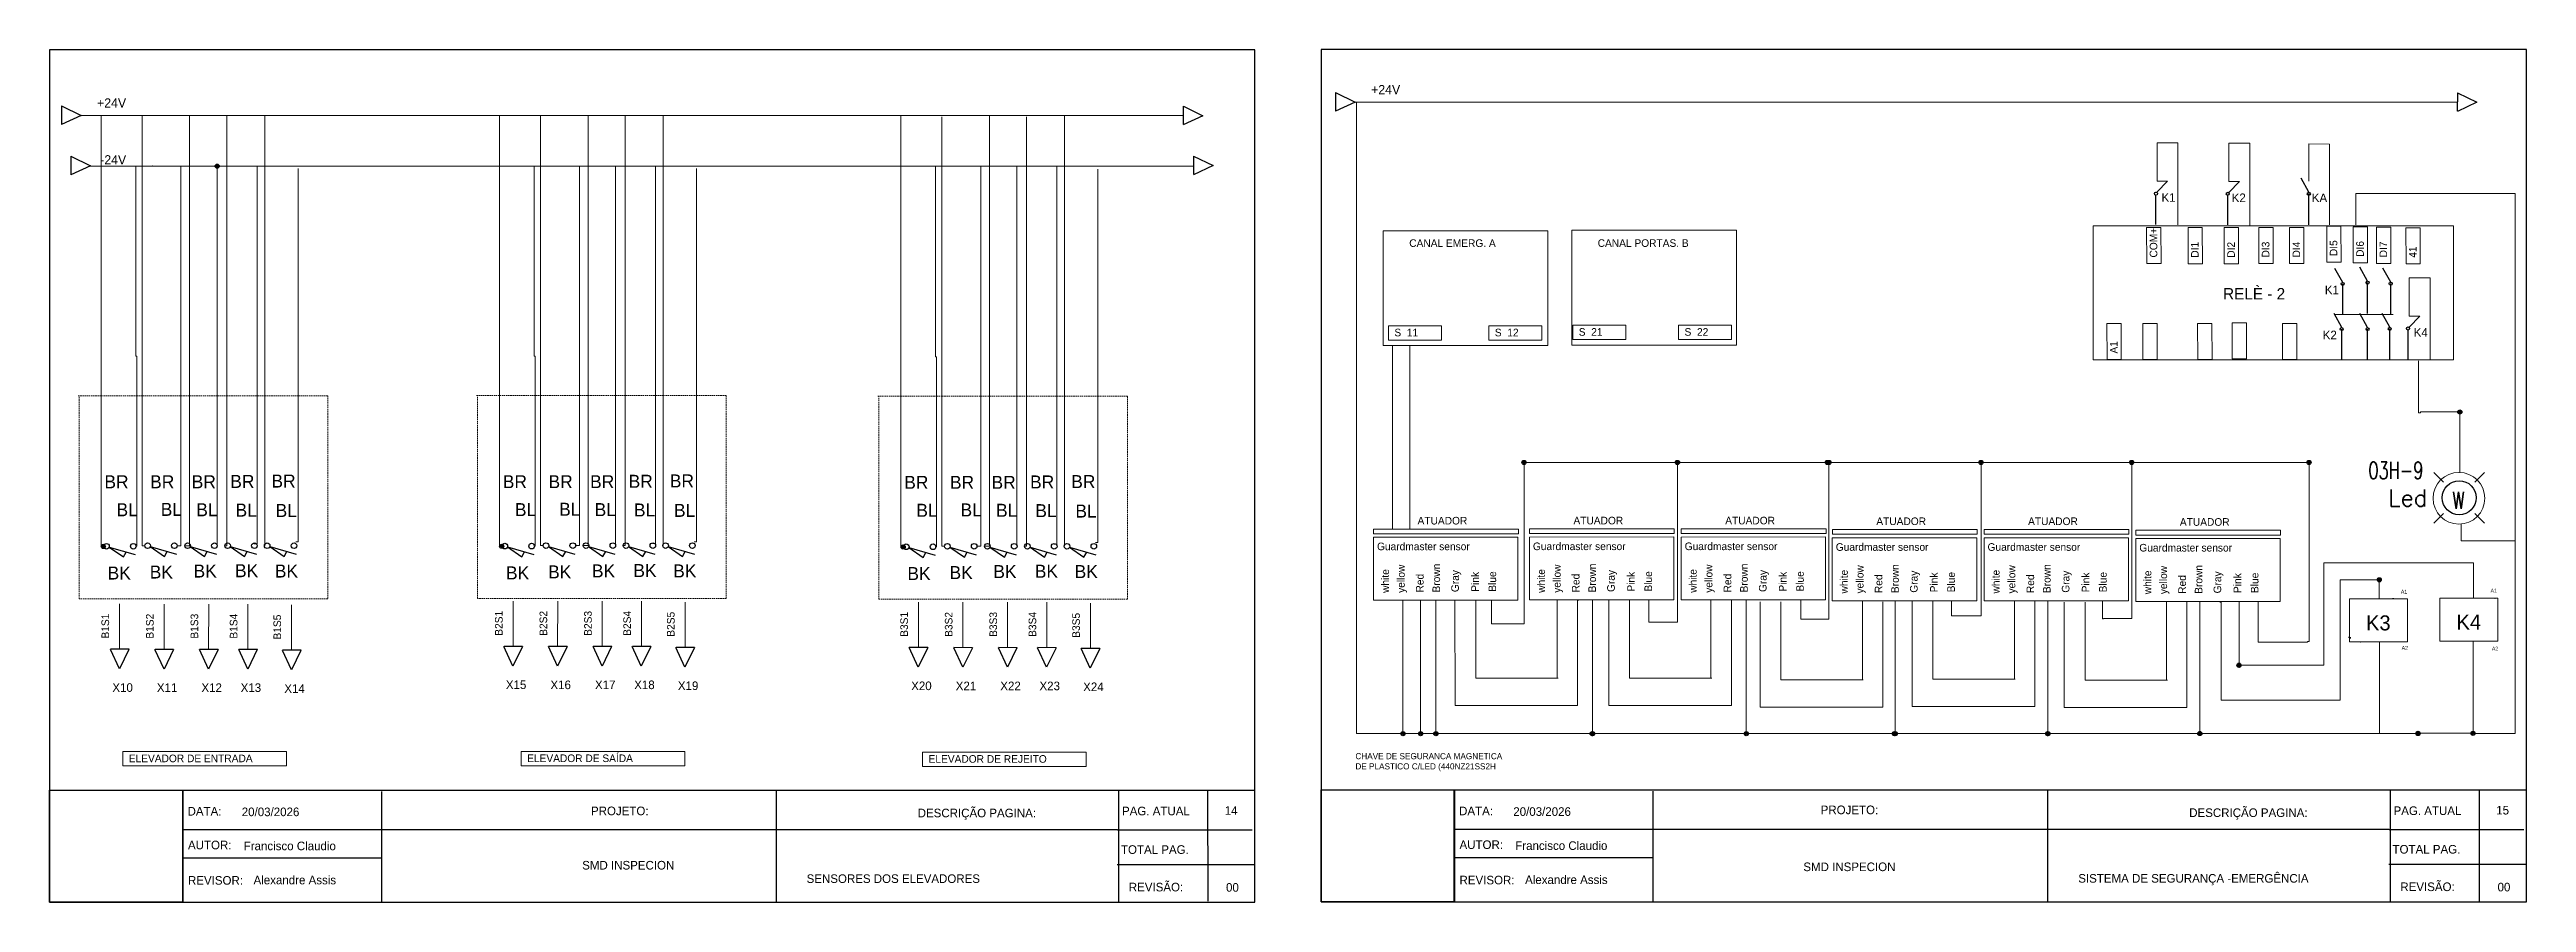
# Model space of a CAD drawing. Extents: x -891 to 6596, y -1 to 298.
# Drawn here: x 5733 to 6596, y -1 to 296 of the extents above; entities that cross this region are included whole.
import ezdxf
from ezdxf.enums import TextEntityAlignment as Align

# ---------------------------------------------------------------- set-up
doc = ezdxf.new("R2010")
doc.units = 0
doc.header["$MEASUREMENT"] = 0
doc.linetypes.add('DASHED', pattern=[0.75, 0.5, -0.25])
doc.linetypes.add('HIDDEN2', pattern=[0.1875, 0.125, -0.0625])
for name, color, linetype in [('LOC', 8, 'Continuous'), ('RED_2.5mm^2', 1, 'Continuous'), ('SYMS', 7, 'Continuous'), ('TERMS', 4, 'Continuous')]:
    doc.layers.add(name, color=color, linetype=linetype)
doc.styles.add('WD', font='romans.shx')
picture_1 = doc.add_image_def('image1.png', size_in_pixel=(222, 187))

msp = doc.modelspace()

# ---------------------------------------------------------------- texts
for s, height, p in [('K1', 3, (6469.332, 242.919)), ('K2', 3, (6493.776, 242.812)), ('KA', 3, (6521.69, 242.812)), ('K1', 3, (6526.223, 210.706)), ('K4', 3, (6557.201, 195.913)), ('K2', 3, (6525.498, 195.022)), ('A1', 1.2858, (6552.726, 106.442)), ('A1', 1.2858, (6583.99, 106.846)), ('A2', 1.2858, (6553.013, 86.902)), ('A2', 1.2858, (6584.447, 86.609)), ('X10', 3, (5755.273, 72.171)), ('X11', 3, (5770.799, 72.136)), ('X12', 3, (5786.324, 72.136)), ('X13', 3, (5799.986, 72.136)), ('X14', 3, (5815.201, 71.826)), ('X15', 3, (5892.404, 73.158)), ('X16', 3, (5907.929, 73.123)), ('X17', 3, (5923.454, 73.123)), ('X18', 3, (5937.116, 73.123)), ('X19', 3, (5952.331, 72.813)), ('X20', 3, (6033.634, 72.776)), ('X21', 3, (6049.16, 72.742)), ('X22', 3, (6064.685, 72.742)), ('X23', 3, (6078.347, 72.742)), ('X24', 3, (6093.562, 72.431)), ('DATA:', 3, (5781.484, 29.077)), ('20/03/2026', 3, (5800.365, 28.863)), ('PROJETO:', 3, (5922.061, 29.195)), ('DESCRIÇÃO PAGINA:', 3, (6035.898, 28.465)), ('PAG. ATUAL', 3, (6107.104, 29.161)), ('14', 3, (6142.894, 29.342)), ('DATA:', 3, (6224.557, 29.182)), ('20/03/2026', 3, (6243.438, 28.967)), ('PROJETO:', 3, (6350.549, 29.557)), ('DESCRIÇÃO PAGINA:', 3, (6478.971, 28.57)), ('PAG. ATUAL', 3, (6550.176, 29.265)), ('15', 3, (6585.966, 29.447)), ('AUTOR:', 3, (5781.632, 17.32)), ('Francisco Claudio', 3, (5801.051, 16.991)), ('TOTAL PAG.', 3, (6106.741, 15.726)), ('AUTOR:', 3, (6224.704, 17.424)), ('Francisco Claudio', 3, (6244.123, 17.096)), ('TOTAL PAG.', 3, (6549.813, 15.83)), ('SMD INSPECION', 3, (5919.001, 10.268)), ('SENSORES DOS ELEVADORES', 3, (5997.195, 5.59)), ('SMD INSPECION', 3, (6344.507, 9.715)), ('SISTEMA DE SEGURANÇA -EMERGÊNCIA', 3, (6440.313, 5.695)), ('REVISOR:', 3, (5781.632, 4.991)), ('Alexandre Assis', 3, (5804.478, 5.119)), ('REVISÃO:', 3, (6109.466, 2.653)), ('00', 3, (6143.345, 2.549)), ('REVISOR:', 3, (6224.704, 5.096)), ('Alexandre Assis', 3, (6247.55, 5.224)), ('REVISÃO:', 3, (6552.538, 2.758)), ('00', 3, (6586.418, 2.654))]:
    msp.add_text(s, height=height).set_placement(p)
at = {"attachment_point": 1}
for s, width, gutter_width, heights, insert, char_height in [('{\\C7;+24V}', 27.09318, 16.021, [19.226], (5749.95, 278.963), 3.2043), ('{\\C7;+24V}', 27.09318, 16.021, [19.226], (6193.91, 283.615), 3.2043), ('{\\C7;CANAL EMERG. A\\P    }', 61.15769, 13.254, [15.905], (6207.182, 229.841), 2.65088), ('{\\C7;CANAL PORTAS. B}', 61.15769, 13.254, [15.905], (6272.85, 229.867), 2.65088), ('{\\C242;\\c2564301;RELÈ - 2}', 59.98899, 19.932, [23.919], (6490.776, 212.878), 3.98649), ('{\\C7;S  11}', 22.41397, 13.254, [15.905], (6202.006, 198.698), 2.65088), ('{\\C7;S  12}', 22.41397, 13.254, [15.905], (6237.014, 198.698), 2.65088), ('{\\C7;S  21}', 22.41397, 13.254, [15.905], (6266.257, 198.903), 2.65088), ('{\\C7;S  22}', 22.41397, 13.254, [15.905], (6303.119, 198.903), 2.65088), ('{\\C242;\\c2564301;BR}', 38.27078, 22.631, [27.158], (5752.524, 147.627), 4.52626), ('{\\C242;\\c2564301;BR}', 38.27078, 22.631, [27.158], (5768.456, 147.627), 4.52626), ('{\\C242;\\c2564301;BR}', 38.27078, 22.631, [27.158], (5782.94, 147.627), 4.52626), ('{\\C242;\\c2564301;BR}', 38.27078, 22.631, [27.158], (5796.371, 147.759), 4.52626), ('{\\C242;\\c2564301;BR}', 38.27078, 22.631, [27.158], (5810.723, 147.89), 4.52626), ('{\\C242;\\c2564301;BR}', 38.27078, 22.631, [27.158], (5891.339, 147.672), 4.52626), ('{\\C242;\\c2564301;BR}', 38.27078, 22.631, [27.158], (5907.271, 147.672), 4.52626), ('{\\C242;\\c2564301;BR}', 38.27078, 22.631, [27.158], (5921.755, 147.672), 4.52626), ('{\\C242;\\c2564301;BR}', 38.27078, 22.631, [27.158], (5935.186, 147.804), 4.52626), ('{\\C242;\\c2564301;BR}', 38.27078, 22.631, [27.158], (5949.538, 147.935), 4.52626), ('{\\C242;\\c2564301;BR}', 38.27078, 22.631, [27.158], (6031.218, 147.44), 4.52626), ('{\\C242;\\c2564301;BR}', 38.27078, 22.631, [27.158], (6047.15, 147.44), 4.52626), ('{\\C242;\\c2564301;BR}', 38.27078, 22.631, [27.158], (6061.634, 147.44), 4.52626), ('{\\C242;\\c2564301;BR}', 38.27078, 22.631, [27.158], (6075.064, 147.572), 4.52626), ('{\\C242;\\c2564301;BR}', 38.27078, 22.631, [27.158], (6089.416, 147.703), 4.52626), ('{\\C146;\\c9000464;BL}', 38.27078, 22.631, [27.158], (5756.738, 137.89), 4.52626), ('{\\C146;\\c9000464;BL}', 38.27078, 22.631, [27.158], (5772.143, 138.021), 4.52626), ('{\\C146;\\c9000464;BL}', 38.27078, 22.631, [27.158], (5784.52, 137.89), 4.52626), ('{\\C146;\\c9000464;BL}', 38.27078, 22.631, [27.158], (5798.214, 137.758), 4.52626), ('{\\C146;\\c9000464;BL}', 38.27078, 22.631, [27.158], (5812.171, 137.627), 4.52626), ('{\\C146;\\c9000464;BL}', 38.27078, 22.631, [27.158], (5895.553, 137.935), 4.52626), ('{\\C146;\\c9000464;BL}', 38.27078, 22.631, [27.158], (5910.958, 138.066), 4.52626), ('{\\C146;\\c9000464;BL}', 38.27078, 22.631, [27.158], (5923.335, 137.935), 4.52626), ('{\\C146;\\c9000464;BL}', 38.27078, 22.631, [27.158], (5937.029, 137.803), 4.52626), ('{\\C146;\\c9000464;BL}', 38.27078, 22.631, [27.158], (5950.986, 137.672), 4.52626), ('{\\C146;\\c9000464;BL}', 38.27078, 22.631, [27.158], (6035.432, 137.703), 4.52626), ('{\\C146;\\c9000464;BL}', 38.27078, 22.631, [27.158], (6050.837, 137.834), 4.52626), ('{\\C146;\\c9000464;BL}', 38.27078, 22.631, [27.158], (6063.214, 137.703), 4.52626), ('{\\C146;\\c9000464;BL}', 38.27078, 22.631, [27.158], (6076.908, 137.571), 4.52626), ('{\\C146;\\c9000464;BL}', 38.27078, 22.631, [27.158], (6090.865, 137.439), 4.52626), ('{\\C7;ATUADOR}', 18.98201, 13.254, [15.905], (6210.084, 133.145), 2.65088), ('{\\C7;ATUADOR}', 18.98201, 13.254, [15.905], (6264.409, 133.185), 2.65088), ('{\\C7;ATUADOR}', 18.98201, 13.254, [15.905], (6317.296, 133.185), 2.65088), ('{\\C7;ATUADOR}', 18.98201, 13.254, [15.905], (6369.939, 132.94), 2.65088), ('{\\C7;ATUADOR}', 18.98201, 13.254, [15.905], (6422.827, 132.94), 2.65088), ('{\\C7;ATUADOR}', 18.98201, 13.254, [15.905], (6475.715, 132.696), 2.65088), ('{\\C7;Guardmaster sensor}', 61.15769, 13.254, [15.905], (6195.956, 124.173), 2.65088), ('{\\C7;Guardmaster sensor}', 61.15769, 13.254, [15.905], (6250.28, 124.212), 2.65088), ('{\\C7;Guardmaster sensor}', 61.15769, 13.254, [15.905], (6303.168, 124.212), 2.65088), ('{\\C7;Guardmaster sensor}', 61.15769, 13.254, [15.905], (6355.811, 123.968), 2.65088), ('{\\C7;Guardmaster sensor}', 61.15769, 13.254, [15.905], (6408.699, 123.968), 2.65088), ('{\\C7;Guardmaster sensor}', 61.15769, 13.254, [15.905], (6461.586, 123.723), 2.65088), ('{\\C242;\\c2564301;BK}', 38.27078, 22.631, [27.158], (5753.629, 115.848), 4.52626), ('{\\C242;\\c2564301;BK}', 38.27078, 22.631, [27.158], (5768.313, 116.195), 4.52626), ('{\\C242;\\c2564301;BK}', 38.27078, 22.631, [27.158], (5783.574, 116.541), 4.52626), ('{\\C242;\\c2564301;BK}', 38.27078, 22.631, [27.158], (5798.026, 116.657), 4.52626), ('{\\C242;\\c2564301;BK}', 38.27078, 22.631, [27.158], (5811.9, 116.541), 4.52626), ('{\\C242;\\c2564301;BK}', 38.27078, 22.631, [27.158], (5892.444, 115.893), 4.52626), ('{\\C242;\\c2564301;BK}', 38.27078, 22.631, [27.158], (5907.128, 116.24), 4.52626), ('{\\C242;\\c2564301;BK}', 38.27078, 22.631, [27.158], (5922.389, 116.586), 4.52626), ('{\\C242;\\c2564301;BK}', 38.27078, 22.631, [27.158], (5936.841, 116.702), 4.52626), ('{\\C242;\\c2564301;BK}', 38.27078, 22.631, [27.158], (5950.715, 116.586), 4.52626), ('{\\C242;\\c2564301;BK}', 38.27078, 22.631, [27.158], (6032.323, 115.661), 4.52626), ('{\\C242;\\c2564301;BK}', 38.27078, 22.631, [27.158], (6047.006, 116.007), 4.52626), ('{\\C242;\\c2564301;BK}', 38.27078, 22.631, [27.158], (6062.268, 116.354), 4.52626), ('{\\C242;\\c2564301;BK}', 38.27078, 22.631, [27.158], (6076.72, 116.47), 4.52626), ('{\\C242;\\c2564301;BK}', 38.27078, 22.631, [27.158], (6090.594, 116.354), 4.52626), ('{\\C7;K3}', 35.54955, 21.022, [25.227], (6540.58, 98.822), 5.2308), ('{\\C7;K4}', 35.54955, 21.022, [25.227], (6572.108, 99.114), 5.2308), ('{\\C7;ELEVADOR DE ENTRADA}', 61.15769, 13.254, [15.905], (5761.006, 50.315), 2.65088), ('{\\C7;ELEVADOR DE SAÍDA}', 61.15769, 13.254, [15.905], (5899.821, 50.36), 2.65088), ('{\\C7;ELEVADOR DE REJEITO}', 61.15769, 13.254, [15.905], (6039.7, 50.128), 2.65088)]:
    msp.add_mtext_dynamic_manual_height_columns(s, width=width, gutter_width=gutter_width, heights=heights, dxfattribs=dict(at, insert=insert, char_height=char_height))
at = {"color": 146, "true_color": 0x105689, "insert": (5751.052, 259.154), "char_height": 3.2043, "attachment_point": 1}
msp.add_mtext_dynamic_manual_height_columns('-24V', width=27.09318, gutter_width=16.021, heights=[19.226], dxfattribs=at)
at = {"attachment_point": 1, "rotation": 90}
for s, insert, char_height in [('{\\C7;COM+}', (6465.201, 223.503), 2.6509), ('{\\C7;DI1}', (6479.608, 223.444), 2.6509), ('{\\C7;DI2}', (6492.23, 223.444), 2.6509), ('{\\C7;DI3}', (6504.261, 223.508), 2.6509), ('{\\C7;DI4}', (6514.977, 223.508), 2.6509), ('{\\C7;DI5}', (6527.927, 223.995), 2.6509), ('{\\C7;DI6}', (6537.169, 223.74), 2.6509), ('{\\C7;DI7}', (6545.284, 223.568), 2.6509), ('{\\C7;41}', (6555.549, 223.437), 2.6509), ('{\\C7;A1}', (6451.369, 190.06), 2.6509), ('{\\C7;white}', (6197.492, 106.648), 2.65088), ('{\\C7;yellow}', (6202.979, 106.655), 2.65088), ('{\\C7;Red}', (6209.538, 106.792), 2.6509), ('{\\C7;Brown}', (6215.276, 106.792), 2.65088), ('{\\C7;Gray}', (6221.835, 106.928), 2.6509), ('{\\C7;Pink}', (6228.803, 107.065), 2.6509), ('{\\C7;Blue}', (6234.815, 107.065), 2.6509), ('{\\C7;white}', (6251.817, 106.688), 2.65088), ('{\\C7;yellow}', (6257.304, 106.695), 2.65088), ('{\\C7;Red}', (6263.862, 106.831), 2.6509), ('{\\C7;Brown}', (6269.601, 106.831), 2.65088), ('{\\C7;Gray}', (6276.159, 106.968), 2.6509), ('{\\C7;Pink}', (6283.128, 107.105), 2.6509), ('{\\C7;Blue}', (6289.14, 107.105), 2.6509), ('{\\C7;white}', (6304.704, 106.688), 2.65088), ('{\\C7;yellow}', (6310.191, 106.695), 2.65088), ('{\\C7;Red}', (6316.75, 106.831), 2.6509), ('{\\C7;Brown}', (6322.489, 106.831), 2.65088), ('{\\C7;Gray}', (6329.047, 106.968), 2.6509), ('{\\C7;Pink}', (6336.015, 107.105), 2.6509), ('{\\C7;Blue}', (6342.027, 107.105), 2.6509), ('{\\C7;white}', (6357.347, 106.443), 2.65088), ('{\\C7;yellow}', (6362.834, 106.45), 2.65088), ('{\\C7;Red}', (6369.393, 106.587), 2.6509), ('{\\C7;Brown}', (6375.131, 106.587), 2.65088), ('{\\C7;Gray}', (6381.69, 106.723), 2.6509), ('{\\C7;Pink}', (6388.658, 106.86), 2.6509), ('{\\C7;Blue}', (6394.67, 106.86), 2.6509), ('{\\C7;white}', (6410.235, 106.443), 2.65088), ('{\\C7;yellow}', (6415.722, 106.45), 2.65088), ('{\\C7;Red}', (6422.28, 106.587), 2.6509), ('{\\C7;Brown}', (6428.019, 106.587), 2.65088), ('{\\C7;Gray}', (6434.578, 106.723), 2.6509), ('{\\C7;Pink}', (6441.546, 106.86), 2.6509), ('{\\C7;Blue}', (6447.558, 106.86), 2.6509), ('{\\C7;white}', (6463.122, 106.198), 2.65088), ('{\\C7;yellow}', (6468.61, 106.205), 2.65088), ('{\\C7;Red}', (6475.168, 106.342), 2.6509), ('{\\C7;Brown}', (6480.907, 106.342), 2.65088), ('{\\C7;Gray}', (6487.465, 106.479), 2.6509), ('{\\C7;Pink}', (6494.434, 106.615), 2.6509), ('{\\C7;Blue}', (6500.446, 106.615), 2.6509), ('{\\C7;B1S1}', (5751.488, 90.754), 2.6509), ('{\\C7;B1S2}', (5767.013, 90.72), 2.6509), ('{\\C7;B1S3}', (5782.538, 90.72), 2.6509), ('{\\C7;B1S4}', (5796.2, 90.72), 2.6509), ('{\\C7;B1S5}', (5811.415, 90.409), 2.6509), ('{\\C7;B2S1}', (5888.618, 91.741), 2.6509), ('{\\C7;B2S2}', (5904.143, 91.706), 2.6509), ('{\\C7;B2S3}', (5919.668, 91.706), 2.6509), ('{\\C7;B2S4}', (5933.33, 91.706), 2.6509), ('{\\C7;B2S5}', (5948.545, 91.396), 2.6509), ('{\\C7;B3S1}', (6029.849, 91.36), 2.6509), ('{\\C7;B3S2}', (6045.374, 91.325), 2.6509), ('{\\C7;B3S3}', (6060.899, 91.325), 2.6509), ('{\\C7;B3S4}', (6074.561, 91.325), 2.6509), ('{\\C7;B3S5}', (6089.776, 91.015), 2.6509)]:
    msp.add_mtext_dynamic_manual_height_columns(s, width=22.41397, gutter_width=13.254, heights=[15.905], dxfattribs=dict(at, insert=insert, char_height=char_height))
at = {"layer": 'SYMS', "color": 146, "lineweight": 18, "true_color": 0x105689, "insert": (6188.433, 50.834), "char_height": 2.13193, "width": 63.79793, "attachment_point": 1}
msp.add_mtext('{\\C7;CHAVE DE SEGURANCA MAGNETICA\\PDE PLASTICO C/LED (440NZ21SS2H}', dxfattribs=at)

# ---------------------------------------------------------------- blocks, each defined once
blk = doc.blocks.new('HLS11')
at = {"linetype": 'Continuous'}
for p, q in [((-0.125, -0.01), (0.041, -0.124)), ((-0.125, -0.01), (0.179, -0.097)), ((0.041, -0.124), (0.073, -0.067))]:
    blk.add_line(p, q, dxfattribs=at)
for centre in [(-0.155, 0), (0.155, 0)]:
    blk.add_circle(centre, 0.0322)
at = {"style": 'WD', "width": 0.7}
for tag, p in [('INST', (0, 0.732)), ('LOC', (0, 0.562)), ('DESC1', (0, 0.406)), ('DESC2', (0, 0.25)), ('XREF', (0, -0.299)), ('WDTAGALT', (0.006, -0.438))]:
    blk.add_attdef(tag, text='', height=0.125, dxfattribs=at).set_placement(p, align=Align.CENTER)
at = {"style": 'WD'}
blk.add_attdef('TAG1', text='', height=0.125, dxfattribs=at).set_placement((0, 0.094), align=Align.CENTER)
for tag, p, height, flags in [('X4TERM01', (-0.188, 0), 0.0125, 1), ('FAMILY', (0.038, 0.037), 0.01, 9), ('CONTACT', (0.038, 0.02), 0.01, 1), ('X1TERM02', (0.188, 0), 0.0125, 1)]:
    blk.add_attdef(tag, p, '', height=height, dxfattribs=dict(at, flags=flags))
for tag, p in [('X2LINK', (0, 0.031)), ('X8LINK', (0, -0.156))]:
    blk.add_attdef(tag, p, '', height=0.01, dxfattribs=at)
at = {"linetype": 'Continuous', "style": 'WD', "flags": 9}
for tag, p in [('CAT', (0.063, -0.007)), ('ASSYCODE', (0.062, -0.047)), ('MFG', (0.063, -0.027))]:
    blk.add_attdef(tag, text='', height=0.01, dxfattribs=at).set_placement(p, align=Align.CENTER)
at = {"linetype": 'Continuous', "style": 'WD', "flags": 8}
blk.add_attdef('TERM01', text='', height=0.125, dxfattribs=at).set_placement((-0.25, -0.031), align=Align.TOP_RIGHT)
blk.add_attdef('TERM02', text='', height=0.125, dxfattribs=at).set_placement((0.25, -0.031), align=Align.TOP_LEFT)
blk = doc.blocks.new('WDDOT')
for radius in [0.72, 0.449, 0.223]:
    blk.add_circle((0, 0), radius)
blk = doc.blocks.new('VLT1W')
for p, q in [((-0.115, 0.115), (-0.186, 0.186)), ((0.115, 0.115), (0.186, 0.186)), ((-0.115, -0.115), (-0.186, -0.186)), ((0.115, -0.115), (0.186, -0.186))]:
    blk.add_line(p, q)
blk.add_circle((0, 0), 0.125)
at = {"linetype": 'Continuous', "style": 'WD'}
for tag, height, flags, p in [('TERM01', 0.125, 8, (-0.031, 0.219)), ('MFG', 0.01, 9, (-0.221, -0.149)), ('CAT', 0.01, 9, (-0.221, -0.134))]:
    blk.add_attdef(tag, text='', height=height, dxfattribs=dict(at, flags=flags)).set_placement(p, align=Align.RIGHT)
at = {"style": 'WD'}
blk.add_attdef('COLOR', text='', height=0.125, dxfattribs=at).set_placement((0, 0), align=Align.MIDDLE)
at = {"style": 'WD', "flags": 1}
for tag, p in [('X2TERM01', (0, 0.125)), ('X8TERM02', (0, -0.125))]:
    blk.add_attdef(tag, p, '', height=0.0125, dxfattribs=at)
at = {"style": 'WD'}
for tag, p, width in [('TAG1', (0.2, -0.098), 0.9), ('DESC1', (-0.256, -0.931), 0.9), ('WDTAGALT', (-0.25, -1.25), 0.7)]:
    blk.add_attdef(tag, p, '', height=0.125, dxfattribs=dict(at, width=width))
at = {"linetype": 'Continuous', "style": 'WD', "flags": 9}
blk.add_attdef('ASSYCODE', text='', height=0.01, dxfattribs=at).set_placement((-0.24, -0.093), align=Align.CENTER)
at = {"style": 'WD', "flags": 9}
blk.add_attdef('FAMILY', text='', height=0.01, dxfattribs=at).set_placement((-0.219, -0.117), align=Align.RIGHT)
at = {"style": 'WD'}
for tag, width, p in [('INST', 0.7, (0.281, -0.147)), ('LOC', 0.7, (0.281, -0.317)), ('DESC2', 0.9, (-0.256, -0.963))]:
    blk.add_attdef(tag, text='', height=0.125, dxfattribs=dict(at, width=width)).set_placement(p, align=Align.TOP_LEFT)
at = {"linetype": 'Continuous', "style": 'WD', "flags": 8}
blk.add_attdef('TERM02', text='', height=0.125, dxfattribs=at).set_placement((-0.031, -0.219), align=Align.TOP_RIGHT)

# ---------------------------------------------------------------- linework, layer by layer
for p, q in [((6153.414, 295.866), (5733.414, 295.866)), ((5733.414, 295.866), (5733.414, -1.134)), ((6153.414, -1.134), (6153.414, 295.866)), ((6596.486, 295.97), (6176.486, 295.97)), ((6176.486, 295.97), (6176.486, -1.03)), ((6596.486, -1.03), (6596.486, 295.97)), ((6520.649, 246.249), (6517.952, 251.104)), ((6467.365, 234.997), (6467.365, 245.246)), ((6492.407, 234.929), (6492.407, 245.177)), ((6520.649, 234.922), (6520.649, 245.71)), ((6532.455, 214.856), (6529.758, 219.711)), ((6541.113, 215.313), (6538.416, 220.167)), ((6549.188, 214.957), (6546.491, 219.812)), ((6532.455, 203.529), (6532.455, 214.317)), ((6541.113, 203.986), (6541.113, 214.773)), ((6549.188, 203.63), (6549.188, 214.418)), ((6532.125, 199.102), (6529.428, 203.956)), ((6532.125, 187.774), (6532.125, 198.562)), ((6541.113, 199.102), (6538.416, 203.956)), ((6541.113, 187.774), (6541.113, 198.562)), ((6548.858, 199.202), (6546.161, 204.057)), ((6548.858, 187.875), (6548.858, 198.663)), ((6555.233, 187.991), (6555.233, 198.239)), ((5779.964, -1.014), (5779.963, 37.626)), ((5849.145, -1.202), (5849.136, 37.467)), ((5986.671, -0.909), (5986.658, 37.925)), ((6137.065, -0.802), (6137.041, 37.924)), ((6223.036, -0.91), (6223.035, 37.731)), ((6292.217, -1.098), (6292.208, 37.572)), ((6429.744, -0.804), (6429.73, 38.029)), ((6580.138, -0.697), (6580.114, 38.029)), ((5733.414, -1.134), (6153.414, -1.134)), ((6176.486, -1.03), (6596.486, -1.03))]:
    msp.add_line(p, q)
at = {"color": 242, "true_color": 0xcd2027}
for p, q in [((5737.559, 276.354), (5737.546, 269.879)), ((5737.583, 276.315), (5744.385, 273.003)), ((6128.452, 276.281), (6128.439, 269.806)), ((6128.476, 276.242), (6135.278, 272.93)), ((6181.518, 281.005), (6181.505, 274.531)), ((6188.344, 277.655), (6181.53, 274.507)), ((6181.543, 280.967), (6188.344, 277.655)), ((6572.411, 280.932), (6572.398, 274.458)), ((6579.237, 277.581), (6572.423, 274.434)), ((6572.436, 280.894), (6579.237, 277.581)), ((5744.385, 273.003), (5737.57, 269.855)), ((6135.278, 272.93), (6128.463, 269.782)), ((5757.752, 80.169), (5754.604, 86.983)), ((5761.102, 86.994), (5754.628, 87.008)), ((5761.064, 86.97), (5757.752, 80.169)), ((5773.277, 80.134), (5770.129, 86.948)), ((5776.628, 86.96), (5770.153, 86.973)), ((5776.589, 86.935), (5773.277, 80.134)), ((5788.802, 80.134), (5785.654, 86.948)), ((5792.153, 86.96), (5785.678, 86.973)), ((5792.114, 86.935), (5788.802, 80.134)), ((5802.464, 80.134), (5799.316, 86.948)), ((5805.815, 86.96), (5799.34, 86.973)), ((5805.776, 86.935), (5802.464, 80.134)), ((5817.679, 79.824), (5814.531, 86.638)), ((5821.029, 86.649), (5814.555, 86.663)), ((5820.991, 86.625), (5817.679, 79.824)), ((5894.882, 81.155), (5891.734, 87.97)), ((5898.233, 87.981), (5891.758, 87.994)), ((5898.194, 87.957), (5894.882, 81.155)), ((5910.407, 81.121), (5907.259, 87.935)), ((5913.758, 87.947), (5907.283, 87.96)), ((5913.719, 87.922), (5910.407, 81.121)), ((5925.932, 81.121), (5922.784, 87.935)), ((5929.283, 87.947), (5922.809, 87.96)), ((5929.244, 87.922), (5925.932, 81.121)), ((5939.594, 81.121), (5936.447, 87.935)), ((5942.945, 87.947), (5936.471, 87.96)), ((5942.907, 87.922), (5939.594, 81.121)), ((5954.809, 80.81), (5951.661, 87.625)), ((5958.16, 87.636), (5951.685, 87.649)), ((5958.121, 87.612), (5954.809, 80.81)), ((6036.113, 80.774), (6032.965, 87.588)), ((6039.463, 87.6), (6032.989, 87.613)), ((6039.425, 87.575), (6036.113, 80.774)), ((6051.638, 80.739), (6048.49, 87.554)), ((6054.988, 87.565), (6048.514, 87.578)), ((6054.95, 87.541), (6051.638, 80.739)), ((6067.163, 80.739), (6064.015, 87.554)), ((6070.514, 87.565), (6064.039, 87.578)), ((6070.475, 87.541), (6067.163, 80.739)), ((6080.825, 80.739), (6077.677, 87.554)), ((6084.176, 87.565), (6077.701, 87.578)), ((6084.137, 87.541), (6080.825, 80.739)), ((6096.04, 80.429), (6092.892, 87.243)), ((6099.39, 87.255), (6092.916, 87.268)), ((6099.352, 87.23), (6096.04, 80.429))]:
    msp.add_line(p, q, dxfattribs=at)
at = {"color": 146, "true_color": 0x105689}
for p, q in [((5740.824, 258.81), (5740.811, 252.336)), ((5747.65, 255.459), (5740.836, 252.312)), ((5740.849, 258.772), (5747.65, 255.459)), ((6131.981, 258.869), (6131.968, 252.395)), ((6138.807, 255.518), (6131.992, 252.37)), ((6132.005, 258.831), (6138.807, 255.518))]:
    msp.add_line(p, q, dxfattribs=at)
at = {"linetype": 'Continuous'}
for p, q in [((5733.573, 37.881), (6153.412, 37.883)), ((6105.877, 37.885), (6105.882, -1.19)), ((6176.646, 37.985), (6596.484, 37.988)), ((6548.949, 37.99), (6548.954, -1.085)), ((6105.582, 24.125), (5779.766, 24.088)), ((6105.523, 24.15), (6152.442, 24.15)), ((6548.654, 24.23), (6222.838, 24.193)), ((6548.596, 24.255), (6595.514, 24.255)), ((5779.86, 14.351), (5849.14, 14.365)), ((6105.433, 12.067), (6153.254, 12.067)), ((6222.933, 14.456), (6292.213, 14.47)), ((6548.506, 12.172), (6596.326, 12.172))]:
    msp.add_line(p, q, dxfattribs=at)
for centre in [(6467.365, 245.785), (6492.407, 245.717), (6520.649, 245.71), (6532.455, 214.317), (6541.113, 214.773), (6549.188, 214.418), (6532.125, 198.562), (6541.113, 198.562), (6548.858, 198.663), (6555.233, 198.779)]:
    msp.add_circle(centre, 0.539)
at = {"layer": 'RED_2.5mm^2', "color": 242, "lineweight": 18, "true_color": 0xcd2027}
for p, q in [((6188.344, 277.655), (6572.405, 277.655)), ((6188.786, 277.655), (6188.786, 57.61)), ((6578.964, 277.655), (6578.964, 277.727)), ((5744.385, 273.003), (6128.445, 273.003)), ((5751.336, 273.003), (5751.336, 255.393)), ((5765.656, 255.393), (5765.656, 272.734)), ((5782.211, 255.393), (5782.211, 273.003)), ((5795.167, 255.393), (5795.167, 272.734)), ((5808.363, 255.393), (5808.363, 273.003)), ((5890.151, 273.048), (5890.151, 255.438)), ((5904.472, 255.438), (5904.472, 272.779)), ((5921.026, 255.438), (5921.026, 273.048)), ((5933.982, 255.438), (5933.982, 272.779)), ((5947.178, 255.438), (5947.178, 273.048)), ((6030.029, 272.816), (6030.029, 255.205)), ((6044.35, 255.205), (6044.35, 272.547)), ((6060.905, 255.205), (6060.905, 272.816)), ((6073.861, 255.205), (6073.861, 272.547)), ((6087.057, 255.205), (6087.057, 272.816)), ((6135.004, 273.003), (6135.004, 273.076)), ((5751.336, 255.293), (5751.336, 122.811)), ((5765.656, 123.083), (5765.656, 255.293)), ((5782.211, 123.083), (5782.211, 255.293)), ((5795.167, 123.083), (5795.167, 255.293)), ((5808.363, 123.083), (5808.363, 255.293)), ((5890.151, 255.338), (5890.151, 122.856)), ((5904.472, 123.128), (5904.472, 255.338)), ((5921.026, 123.128), (5921.026, 255.338)), ((5933.982, 123.128), (5933.982, 255.338)), ((5947.178, 123.128), (5947.178, 255.338)), ((6030.029, 255.105), (6030.029, 122.624)), ((6044.35, 122.896), (6044.35, 255.105)), ((6060.905, 122.896), (6060.905, 255.105)), ((6073.861, 122.896), (6073.861, 255.105)), ((6087.057, 122.896), (6087.057, 255.105)), ((6592.537, 245.811), (6537.053, 245.811)), ((6537.053, 245.811), (6537.053, 234.939)), ((6592.537, 57.722), (6592.537, 245.811)), ((6207.363, 192.806), (6207.363, 128.931)), ((6558.811, 169.343), (6558.811, 187.464)), ((6559.536, 169.343), (6558.811, 169.343)), ((6573.679, 169.706), (6559.536, 169.706)), ((6559.536, 169.706), (6559.536, 169.343)), ((6573.265, 148.625), (6573.265, 169.706)), ((6246.921, 152.109), (6520.739, 152.109)), ((6247.178, 95.892), (6247.178, 152.109)), ((6300.639, 97.968), (6300.639, 152.109)), ((6353.412, 152.109), (6352.908, 152.109)), ((6353.412, 97.519), (6353.412, 152.109)), ((6406.428, 152.109), (6406.332, 152.109)), ((6406.428, 98.742), (6406.428, 152.109)), ((6458.93, 152.109), (6458.389, 152.109)), ((6458.93, 97.778), (6458.93, 152.109)), ((6520.739, 152.366), (6520.739, 89.731)), ((6573.679, 125.129), (6573.679, 130.566)), ((5751.336, 122.811), (5752.135, 122.811)), ((5751.985, 122.911), (5752.235, 122.911)), ((5752.235, 122.911), (5752.135, 123.011)), ((5752.235, 122.911), (5752.135, 122.811)), ((5766.578, 123.083), (5765.656, 123.083)), ((5780.519, 123.083), (5782.211, 123.083)), ((5794.459, 123.083), (5795.167, 123.083)), ((5808.255, 123.083), (5808.363, 123.083)), ((5890.151, 122.856), (5890.95, 122.856)), ((5890.8, 122.956), (5891.05, 122.956)), ((5891.05, 122.956), (5890.95, 123.056)), ((5891.05, 122.956), (5890.95, 122.856)), ((5905.393, 123.128), (5904.472, 123.128)), ((5919.334, 123.128), (5921.026, 123.128)), ((5933.274, 123.128), (5933.982, 123.128)), ((5947.07, 123.128), (5947.178, 123.128)), ((6030.029, 122.624), (6030.829, 122.624)), ((6030.679, 122.724), (6030.929, 122.724)), ((6030.929, 122.724), (6030.829, 122.824)), ((6030.929, 122.724), (6030.829, 122.624)), ((6045.272, 122.896), (6044.35, 122.896)), ((6059.212, 122.896), (6060.905, 122.896)), ((6073.153, 122.896), (6073.861, 122.896)), ((6086.948, 122.896), (6087.057, 122.896)), ((6207.363, 128.931), (6207.453, 128.931)), ((6573.679, 124.767), (6573.679, 125.129)), ((6592.537, 124.767), (6573.679, 124.767)), ((6578.072, 117.178), (6577.834, 117.178)), ((5894.926, 103.8), (5894.914, 88.072)), ((5910.452, 103.765), (5910.439, 88.037)), ((5925.977, 103.765), (5925.965, 88.037)), ((5939.639, 103.765), (5939.627, 88.037)), ((6204.998, 104.144), (6204.998, 57.61)), ((6211.162, 104.145), (6211.162, 57.61)), ((6216.465, 104.146), (6216.465, 57.61)), ((6235.876, 104.15), (6235.869, 95.87)), ((6271.078, 104.186), (6271.078, 57.61)), ((6290.621, 104.189), (6290.621, 96.428)), ((6324.639, 104.186), (6324.639, 57.61)), ((6343.594, 104.189), (6343.587, 97.532)), ((6376.543, 103.941), (6376.543, 57.61)), ((6396.191, 103.945), (6396.191, 98.645)), ((6429.733, 103.941), (6429.733, 57.61)), ((6448.763, 103.945), (6448.763, 97.67)), ((6482.68, 57.61), (6482.681, 103.692)), ((6503.016, 89.475), (6502.94, 103.73)), ((6549.803, 104.727), (6550.253, 104.727)), ((6585.432, 104.741), (6585.546, 104.741)), ((5757.796, 102.813), (5757.784, 87.085)), ((5773.321, 102.779), (5773.309, 87.05)), ((5788.847, 102.779), (5788.834, 87.05)), ((5802.509, 102.779), (5802.496, 87.05)), ((5817.723, 102.468), (5817.711, 86.74)), ((5954.854, 103.455), (5954.841, 87.727)), ((6036.157, 103.419), (6036.145, 87.691)), ((6051.682, 103.384), (6051.67, 87.656)), ((6067.208, 103.384), (6067.195, 87.656)), ((6080.87, 103.384), (6080.857, 87.656)), ((6096.084, 103.074), (6096.072, 87.346)), ((6235.869, 95.879), (6247.178, 95.892)), ((6290.621, 96.428), (6300.639, 96.428)), ((6300.639, 96.428), (6300.639, 97.968)), ((6343.586, 97.518), (6353.412, 97.519)), ((6396.191, 98.645), (6396.288, 98.645)), ((6396.288, 98.645), (6406.428, 98.645)), ((6406.428, 98.645), (6406.428, 98.742)), ((6448.763, 97.67), (6449.087, 97.67)), ((6449.087, 97.67), (6449.087, 97.778)), ((6449.087, 97.778), (6458.93, 97.778)), ((6490.144, 103.367), (6489.667, 103.367)), ((6520.226, 89.475), (6503.016, 89.475)), ((6520.739, 89.731), (6520.226, 89.731)), ((6520.226, 89.731), (6520.226, 89.475)), ((6545.268, 57.65), (6545.268, 89.581)), ((6577.884, 57.731), (6577.884, 89.73)), ((6188.786, 57.61), (6189.078, 57.61)), ((6189.078, 57.61), (6482.68, 57.61)), ((6204.998, 57.61), (6204.998, 57.61)), ((6211.162, 57.61), (6211.162, 57.61)), ((6216.465, 57.61), (6216.465, 57.61)), ((6271.078, 57.61), (6270.935, 57.61)), ((6324.639, 57.61), (6324.639, 57.61)), ((6376.543, 57.61), (6376.242, 57.61)), ((6429.733, 57.61), (6429.633, 57.61)), ((6482.68, 57.65), (6558.778, 57.65)), ((6558.672, 57.65), (6558.672, 57.731)), ((6558.672, 57.731), (6577.884, 57.731)), ((6577.884, 58.084), (6577.884, 57.722)), ((6577.884, 57.722), (6592.537, 57.722))]:
    msp.add_line(p, q, dxfattribs=at)
at = {"layer": 'RED_2.5mm^2', "color": 146, "lineweight": 18, "true_color": 0x105689}
for p, q in [((5747.397, 255.343), (6131.974, 255.343)), ((5763.404, 255.343), (5763.404, 189.127)), ((5779.191, 255.343), (5779.191, 123.083)), ((5791.799, 255.343), (5791.799, 189.213)), ((5805.739, 255.343), (5805.739, 123.778)), ((5820.014, 254.525), (5820.014, 124.45)), ((5902.219, 255.388), (5902.219, 189.172)), ((5918.006, 255.388), (5918.006, 123.128)), ((5930.614, 255.388), (5930.614, 189.258)), ((5944.554, 255.388), (5944.554, 123.823)), ((5958.829, 254.57), (5958.829, 124.495)), ((6042.098, 255.155), (6042.098, 188.94)), ((6057.885, 255.155), (6057.885, 122.896)), ((6070.493, 255.155), (6070.493, 189.025)), ((6084.432, 255.155), (6084.432, 123.591)), ((6098.708, 254.337), (6098.708, 124.263)), ((6131.979, 255.593), (6131.98, 255.774)), ((6138.284, 255.387), (6138.284, 255.277)), ((6138.284, 255.343), (6138.427, 255.343)), ((6201.4, 192.806), (6201.4, 129.043)), ((5763.404, 189.127), (5763.79, 189.127)), ((5763.79, 189.127), (5763.79, 122.911)), ((5791.799, 189.213), (5791.799, 123.083)), ((5902.219, 189.172), (5902.605, 189.172)), ((5902.605, 189.172), (5902.605, 122.956)), ((5930.614, 189.258), (5930.614, 123.128)), ((6042.098, 188.94), (6042.483, 188.94)), ((6042.483, 188.94), (6042.483, 122.724)), ((6070.493, 189.025), (6070.493, 122.896)), ((5763.79, 122.911), (5763.54, 122.911)), ((5779.191, 123.083), (5777.882, 123.083)), ((5791.799, 123.083), (5791.799, 123.083)), ((5805.739, 123.778), (5804.731, 123.778)), ((5820.014, 124.45), (5819.174, 124.45)), ((5902.605, 122.956), (5902.355, 122.956)), ((5918.006, 123.128), (5916.697, 123.128)), ((5930.614, 123.128), (5930.614, 123.128)), ((5944.554, 123.823), (5943.546, 123.823)), ((5958.829, 124.495), (5957.989, 124.495)), ((6042.483, 122.724), (6042.233, 122.724)), ((6057.885, 122.896), (6056.576, 122.896)), ((6070.493, 122.896), (6070.493, 122.896)), ((6084.432, 123.591), (6083.425, 123.591)), ((6098.708, 124.263), (6097.868, 124.263)), ((6577.834, 117.178), (6525.875, 117.177)), ((6525.875, 117.177), (6525.887, 81.458)), ((6578.072, 104.827), (6578.072, 117.178)), ((6223.126, 104.147), (6223.13, 67.431)), ((6230.353, 104.149), (6230.353, 76.923)), ((6258.744, 76.923), (6258.744, 104.253)), ((6258.744, 104.253), (6258.845, 104.253)), ((6265.87, 67.431), (6265.87, 104.163)), ((6265.87, 104.163), (6266.283, 104.163)), ((6276.702, 104.125), (6276.706, 67.409)), ((6283.929, 104.127), (6283.929, 76.901)), ((6312.32, 76.901), (6312.32, 104.231)), ((6319.446, 67.409), (6319.446, 104.141)), ((6365.099, 76.335), (6365.099, 103.665)), ((6372.225, 66.842), (6372.225, 103.574)), ((6382.445, 103.809), (6382.449, 67.093)), ((6389.673, 103.81), (6389.673, 76.585)), ((6418.063, 76.585), (6418.063, 103.915)), ((6425.189, 67.092), (6425.189, 103.824)), ((6496.339, 80.506), (6496.339, 103.605)), ((6531.614, 111.208), (6531.606, 69.313)), ((6545.427, 111.225), (6531.614, 111.208)), ((6545.188, 104.535), (6545.188, 111.225)), ((6329.481, 103.559), (6329.485, 66.843)), ((6336.708, 103.56), (6336.708, 76.335)), ((6435.442, 103.422), (6435.446, 66.706)), ((6442.669, 103.423), (6442.669, 76.198)), ((6471.06, 76.198), (6471.06, 103.528)), ((6478.186, 66.705), (6478.186, 103.437)), ((6490.144, 69.552), (6490.144, 103.367)), ((6534.636, 90.988), (6534.636, 91.335)), ((6525.887, 81.458), (6496.339, 81.458)), ((6230.353, 76.923), (6259.055, 76.923)), ((6283.929, 76.901), (6312.631, 76.901)), ((6336.708, 76.335), (6365.411, 76.335)), ((6389.673, 76.585), (6418.375, 76.585)), ((6442.669, 76.198), (6471.371, 76.198)), ((6490.144, 69.313), (6490.144, 69.552)), ((6531.606, 69.313), (6490.144, 69.313)), ((6223.13, 67.431), (6265.87, 67.431)), ((6276.706, 67.409), (6319.446, 67.409)), ((6329.485, 66.843), (6372.225, 66.842)), ((6382.449, 67.093), (6425.189, 67.092)), ((6435.446, 66.706), (6478.186, 66.705))]:
    msp.add_line(p, q, dxfattribs=at)
at = {"layer": 'RED_2.5mm^2', "color": 85, "linetype": 'DASHED', "lineweight": 18, "true_color": 0x58ba48}
for p, q in [((5743.346, 175.343), (5751.286, 175.343)), ((5743.683, 104.602), (5743.683, 175.343)), ((5751.386, 175.343), (5763.74, 175.343)), ((5763.84, 175.343), (5765.606, 175.343)), ((5765.706, 175.343), (5779.141, 175.343)), ((5779.241, 175.343), (5782.161, 175.343)), ((5782.261, 175.343), (5791.749, 175.343)), ((5791.849, 175.343), (5795.117, 175.343)), ((5795.217, 175.343), (5805.689, 175.343)), ((5805.789, 175.343), (5808.313, 175.343)), ((5808.413, 175.343), (5819.964, 175.343)), ((5820.064, 175.343), (5830.312, 175.343)), ((5830.312, 175.343), (5830.312, 168.942)), ((5882.161, 175.388), (5890.101, 175.388)), ((5882.498, 104.647), (5882.498, 175.388)), ((5890.201, 175.388), (5902.555, 175.388)), ((5902.655, 175.388), (5904.422, 175.388)), ((5904.522, 175.388), (5917.956, 175.388)), ((5918.056, 175.388), (5920.976, 175.388)), ((5921.076, 175.388), (5930.564, 175.388)), ((5930.664, 175.388), (5933.932, 175.388)), ((5934.032, 175.388), (5944.504, 175.388)), ((5944.604, 175.388), (5947.128, 175.388)), ((5947.228, 175.388), (5958.779, 175.388)), ((5958.879, 175.388), (5969.127, 175.388)), ((5969.127, 175.388), (5969.127, 168.987)), ((6022.04, 175.156), (6029.979, 175.156)), ((6022.377, 104.415), (6022.377, 175.156)), ((6030.079, 175.156), (6042.433, 175.156)), ((6042.533, 175.156), (6044.3, 175.156)), ((6044.4, 175.156), (6057.835, 175.156)), ((6057.935, 175.156), (6060.855, 175.156)), ((6060.955, 175.156), (6070.443, 175.156)), ((6070.543, 175.156), (6073.811, 175.156)), ((6073.911, 175.156), (6084.382, 175.156)), ((6084.482, 175.156), (6087.007, 175.156)), ((6087.107, 175.156), (6098.658, 175.156)), ((6098.758, 175.156), (6109.005, 175.156)), ((6109.005, 175.156), (6109.005, 168.755)), ((5830.312, 168.942), (5830.312, 104.602)), ((5969.127, 168.987), (5969.127, 104.647)), ((6109.005, 168.755), (6109.005, 104.415)), ((5830.312, 104.602), (5743.683, 104.602)), ((5969.127, 104.647), (5882.498, 104.647)), ((6109.005, 104.415), (6022.377, 104.415))]:
    msp.add_line(p, q, dxfattribs=at)
at = {"layer": 'RED_2.5mm^2', "color": 146, "linetype": 'DASHED', "lineweight": 18, "true_color": 0x105689}
msp.add_line((6535.171, 90.756), (6535.171, 91.445), dxfattribs=at)
at = {"layer": 'RED_2.5mm^2', "color": 114, "linetype": 'HIDDEN2', "lineweight": 18, "true_color": 0x139b48}
for p, q in [((6538.578, 89.453), (6538.739, 89.453)), ((6538.739, 89.453), (6538.739, 89.596))]:
    msp.add_line(p, q, dxfattribs=at)
at = {"layer": 'RED_2.5mm^2', "color": 217, "lineweight": 18, "true_color": 0x93278f}
msp.add_line((6545.268, 89.581), (6544.97, 89.581), dxfattribs=at)
at = {"layer": 'RED_2.5mm^2', "color": 242, "lineweight": 18, "true_color": 0xcd2027}
for centre in [(5751.336, 255.343), (5765.656, 255.343), (5769.214, 255.387), (5782.113, 255.387), (5782.211, 255.343), (5795.07, 255.387), (5795.167, 255.343), (5808.363, 255.343), (5808.409, 255.387)]:
    msp.add_arc(centre, 0.05, 90, 270, dxfattribs=at)
at = {"layer": 'RED_2.5mm^2', "color": 85, "linetype": 'DASHED', "lineweight": 18, "true_color": 0x58ba48}
for centre in [(5751.336, 175.343), (5763.79, 175.343), (5765.656, 175.343), (5779.191, 175.343), (5782.211, 175.343), (5791.799, 175.343), (5795.167, 175.343), (5805.739, 175.343), (5808.363, 175.343), (5820.014, 175.343), (5890.151, 175.388), (5902.605, 175.388), (5904.472, 175.388), (5918.006, 175.388), (5921.026, 175.388), (5930.614, 175.388), (5933.982, 175.388), (5944.554, 175.388), (5947.178, 175.388), (5958.829, 175.388), (6030.029, 175.156), (6042.483, 175.156), (6044.35, 175.156), (6057.885, 175.156), (6060.905, 175.156), (6070.493, 175.156), (6073.861, 175.156), (6084.432, 175.156), (6087.057, 175.156), (6098.708, 175.156)]:
    msp.add_arc(centre, 0.05, 0, 180, dxfattribs=at)
at = {"layer": 'RED_2.5mm^2', "color": 114, "linetype": 'HIDDEN2', "lineweight": 18, "true_color": 0x139b48}
msp.add_arc((6538.556, 89.453), 0.0214, 0, 180, dxfattribs=at)
at = {"layer": 'SYMS', "color": 7, "lineweight": 18, "true_color": 0xffffff}
for p, q in [((6467.76, 250.083), (6467.761, 263.444)), ((6467.761, 263.444), (6475.021, 263.444)), ((6475.021, 263.444), (6475.021, 234.904)), ((6492.803, 250.015), (6492.804, 263.375)), ((6492.804, 263.375), (6500.063, 263.375)), ((6500.063, 263.375), (6500.063, 234.836)), ((6520.691, 250.143), (6520.691, 263.065)), ((6520.691, 263.065), (6527.802, 263.043)), ((6527.802, 263.043), (6527.802, 234.911)), ((6467.734, 246.232), (6471.45, 250.062)), ((6471.448, 250.079), (6467.76, 250.083)), ((6492.777, 246.163), (6496.493, 249.993)), ((6496.491, 250.011), (6492.803, 250.015)), ((6555.629, 203.076), (6555.63, 216.437)), ((6555.63, 216.437), (6562.89, 216.437)), ((6562.89, 216.437), (6562.89, 187.898)), ((6555.603, 199.225), (6559.319, 203.055)), ((6559.317, 203.073), (6555.629, 203.076))]:
    msp.add_line(p, q, dxfattribs=at)
at = {"layer": 'SYMS', "color": 7, "linetype": 'HIDDEN2', "lineweight": 18, "true_color": 0xffffff}
msp.add_line((6529.727, 203.63), (6550.083, 203.63), dxfattribs=at)
at = {"layer": 'SYMS', "color": 7, "lineweight": 18}
for points in [[(6445.476, 234.564), (6571.098, 234.564), (6571.098, 187.894), (6445.476, 187.894)], [(6464.165, 221.411), (6464.144, 233.972), (6469.128, 233.972), (6469.15, 221.411)], [(6478.572, 221.351), (6478.55, 233.912), (6483.535, 233.912), (6483.556, 221.351)], [(6491.194, 221.351), (6491.172, 233.912), (6496.156, 233.912), (6496.178, 221.351)], [(6503.225, 221.415), (6503.203, 233.976), (6508.187, 233.976), (6508.209, 221.415)], [(6513.941, 221.415), (6513.919, 233.976), (6518.904, 233.976), (6518.925, 221.415)], [(6526.891, 221.902), (6526.869, 234.464), (6531.854, 234.464), (6531.875, 221.902)], [(6536.133, 221.647), (6536.112, 234.208), (6541.096, 234.208), (6541.118, 221.647)], [(6544.248, 221.476), (6544.226, 234.037), (6549.21, 234.037), (6549.232, 221.476)], [(6554.513, 221.344), (6554.492, 233.906), (6559.476, 233.906), (6559.498, 221.344)], [(6198.099, 232.776), (6255.474, 232.776), (6255.474, 192.806), (6198.099, 192.806)], [(6263.85, 232.985), (6321.225, 232.985), (6321.225, 193.016), (6263.85, 193.016)], [(6199.913, 199.733), (6218.391, 199.733), (6218.391, 194.749), (6199.913, 194.749)], [(6234.922, 199.733), (6253.4, 199.733), (6253.4, 194.749), (6234.922, 194.749)], [(6264.164, 199.939), (6282.642, 199.939), (6282.642, 194.955), (6264.164, 194.955)], [(6301.026, 199.939), (6319.504, 199.939), (6319.504, 194.955), (6301.026, 194.955)], [(6450.333, 187.968), (6450.311, 200.529), (6455.295, 200.529), (6455.317, 187.968)], [(6462.788, 187.968), (6462.766, 200.529), (6467.75, 200.529), (6467.772, 187.968)], [(6481.931, 187.968), (6481.91, 200.529), (6486.894, 200.529), (6486.915, 187.968)], [(6493.925, 188.198), (6493.903, 200.759), (6498.887, 200.759), (6498.909, 188.198)], [(6511.454, 187.968), (6511.432, 200.529), (6516.416, 200.529), (6516.438, 187.968)], [(6194.728, 126.082), (6245.063, 126.091), (6245.063, 104.151), (6194.728, 104.143)], [(6194.781, 127.274), (6245.199, 127.274), (6245.199, 128.912), (6194.781, 128.912)], [(6249.053, 126.122), (6299.387, 126.131), (6299.387, 104.191), (6249.053, 104.182)], [(6249.106, 127.313), (6299.524, 127.313), (6299.524, 128.952), (6249.106, 128.952)], [(6301.94, 126.122), (6352.275, 126.131), (6352.275, 104.191), (6301.94, 104.182)], [(6301.993, 127.313), (6352.412, 127.313), (6352.412, 128.952), (6301.993, 128.952)], [(6354.583, 125.877), (6404.918, 125.886), (6404.918, 103.946), (6354.583, 103.938)], [(6354.636, 127.069), (6405.054, 127.069), (6405.054, 128.707), (6354.636, 128.707)], [(6407.471, 125.877), (6457.806, 125.886), (6457.806, 103.946), (6407.471, 103.938)], [(6407.524, 127.069), (6457.942, 127.069), (6457.942, 128.707), (6407.524, 128.707)], [(6460.359, 125.632), (6510.693, 125.641), (6510.693, 103.702), (6460.359, 103.693)], [(6460.411, 126.824), (6510.83, 126.824), (6510.83, 128.463), (6460.411, 128.463)], [(6534.826, 104.535), (6555.012, 104.535), (6555.012, 89.596), (6534.826, 89.596)], [(6566.353, 104.827), (6586.54, 104.827), (6586.54, 89.887), (6566.353, 89.887)], [(5758.914, 51.351), (5815.954, 51.351), (5815.954, 46.367), (5758.914, 46.367)], [(5897.729, 51.396), (5954.769, 51.396), (5954.769, 46.412), (5897.729, 46.412)], [(6037.607, 51.164), (6094.648, 51.164), (6094.648, 46.179), (6037.607, 46.179)]]:
    msp.add_lwpolyline(points, close=True, dxfattribs=at)
at = {"layer": 'SYMS', "color": 242, "lineweight": 18, "true_color": 0xcd2027}
msp.add_circle((6572.954, 139.626), 9.004, dxfattribs=at)

# ---------------------------------------------------------------- block references
at = {"layer": 'SYMS', "color": 146, "lineweight": 18, "true_color": 0x105689}
for p in [(5791.799, 255.343), (6496.339, 81.458)]:
    msp.add_blockref('WDDOT', p, dxfattribs=at)
at = {"layer": 'SYMS', "color": 242, "lineweight": 18, "true_color": 0xcd2027}
for p in [(6573.265, 169.706), (6247.178, 152.109), (6300.639, 152.109), (6352.908, 152.109), (6353.412, 152.109), (6353.412, 152.109), (6406.428, 152.109), (6406.428, 152.109), (6406.428, 152.109), (6406.428, 152.109), (6458.93, 152.109), (6458.93, 152.109), (6458.93, 152.109), (6520.739, 152.109), (5752.135, 122.811), (5752.135, 122.811), (5752.135, 122.811), (5890.95, 122.856), (5890.95, 122.856), (5890.95, 122.856), (6030.829, 122.624), (6030.829, 122.624), (6030.829, 122.624), (6545.188, 111.225), (6204.998, 57.61), (6204.998, 57.61), (6204.998, 57.61), (6204.998, 57.61), (6211.162, 57.61), (6211.162, 57.61), (6211.162, 57.61), (6211.162, 57.61), (6216.465, 57.61), (6216.465, 57.61), (6216.465, 57.61), (6216.465, 57.61), (6270.935, 57.61), (6271.078, 57.61), (6271.078, 57.61), (6271.078, 57.61), (6324.639, 57.61), (6324.639, 57.61), (6324.639, 57.61), (6324.639, 57.61), (6376.242, 57.61), (6376.543, 57.61), (6376.543, 57.61), (6376.543, 57.61), (6429.633, 57.61), (6429.733, 57.61), (6429.733, 57.61), (6558.672, 57.731), (6558.672, 57.731), (6558.672, 57.65), (6577.884, 57.731), (6577.884, 57.722), (6577.884, 57.722), (6577.884, 57.722), (6577.884, 57.722)]:
    msp.add_blockref('WDDOT', p, dxfattribs=at)
at = {"layer": 'SYMS', "color": 242, "true_color": 0xcd2027}
ref = msp.add_blockref('VLT1W', (6573.052, 139.812), dxfattribs=dict(at, xscale=47.35985983443979, yscale=47.35985983443979, zscale=47.35985983443979))
ref.add_attrib('INST', 'W', dxfattribs={"layer": 'LOC', "height": 5.92, "style": 'WD', "width": 0.7}).set_placement((6570.691, 141.91), align=Align.TOP_LEFT)
ref.add_attrib('TERM02', 'Led ', dxfattribs={"layer": 'TERMS', "linetype": 'Continuous', "height": 5.92, "style": 'WD', "flags": 8}).set_placement((6566.068, 142.708), align=Align.TOP_RIGHT)
ref.add_attrib('LOC', '03H-9', dxfattribs={"layer": 'LOC', "height": 5.92, "style": 'WD', "width": 0.7}).set_placement((6541.393, 152.295), align=Align.TOP_LEFT)
at = {"layer": 'SYMS', "color": 242, "lineweight": 18, "true_color": 0xcd2027, "xscale": 30.14459119547984, "yscale": 30.14459119547984, "zscale": 30.14459119547984}
for p in [(5757.888, 122.911), (5772.23, 123.083), (5786.171, 123.083), (5800.111, 123.083), (5813.907, 123.083), (5896.703, 122.956), (5911.045, 123.128), (5924.986, 123.128), (5938.926, 123.128), (5952.722, 123.128), (6036.581, 122.724), (6050.924, 122.896), (6064.864, 122.896), (6078.805, 122.896), (6092.6, 122.896)]:
    msp.add_blockref('HLS11', p, dxfattribs=at)
at = {"layer": 'SYMS', "color": 217, "lineweight": 18, "true_color": 0x93278f}
msp.add_blockref('WDDOT', (6482.68, 57.65), dxfattribs=at)

msp.set_redraw_order([(e.dxf.handle, doc.entitydb.next_handle()) for e in msp.query("TEXT MTEXT ATTDEF DIMENSION ARC_DIMENSION")])  # texts and dimensions are drawn at this point

# ---------------------------------------------------------------- pictures from other files: only their frames are drawn
at = {"linetype": 'Continuous'}
image = msp.add_image(picture_1, insert=(5733.389, -1.079), size_in_units=(46.298, 38.999), dxfattribs=at)
image.dxf.flags = 7
image = msp.add_image(picture_1, insert=(6176.461, -0.975), size_in_units=(46.298, 38.999), dxfattribs=at)
image.dxf.flags = 7

doc.saveas('drawing.dxf')
